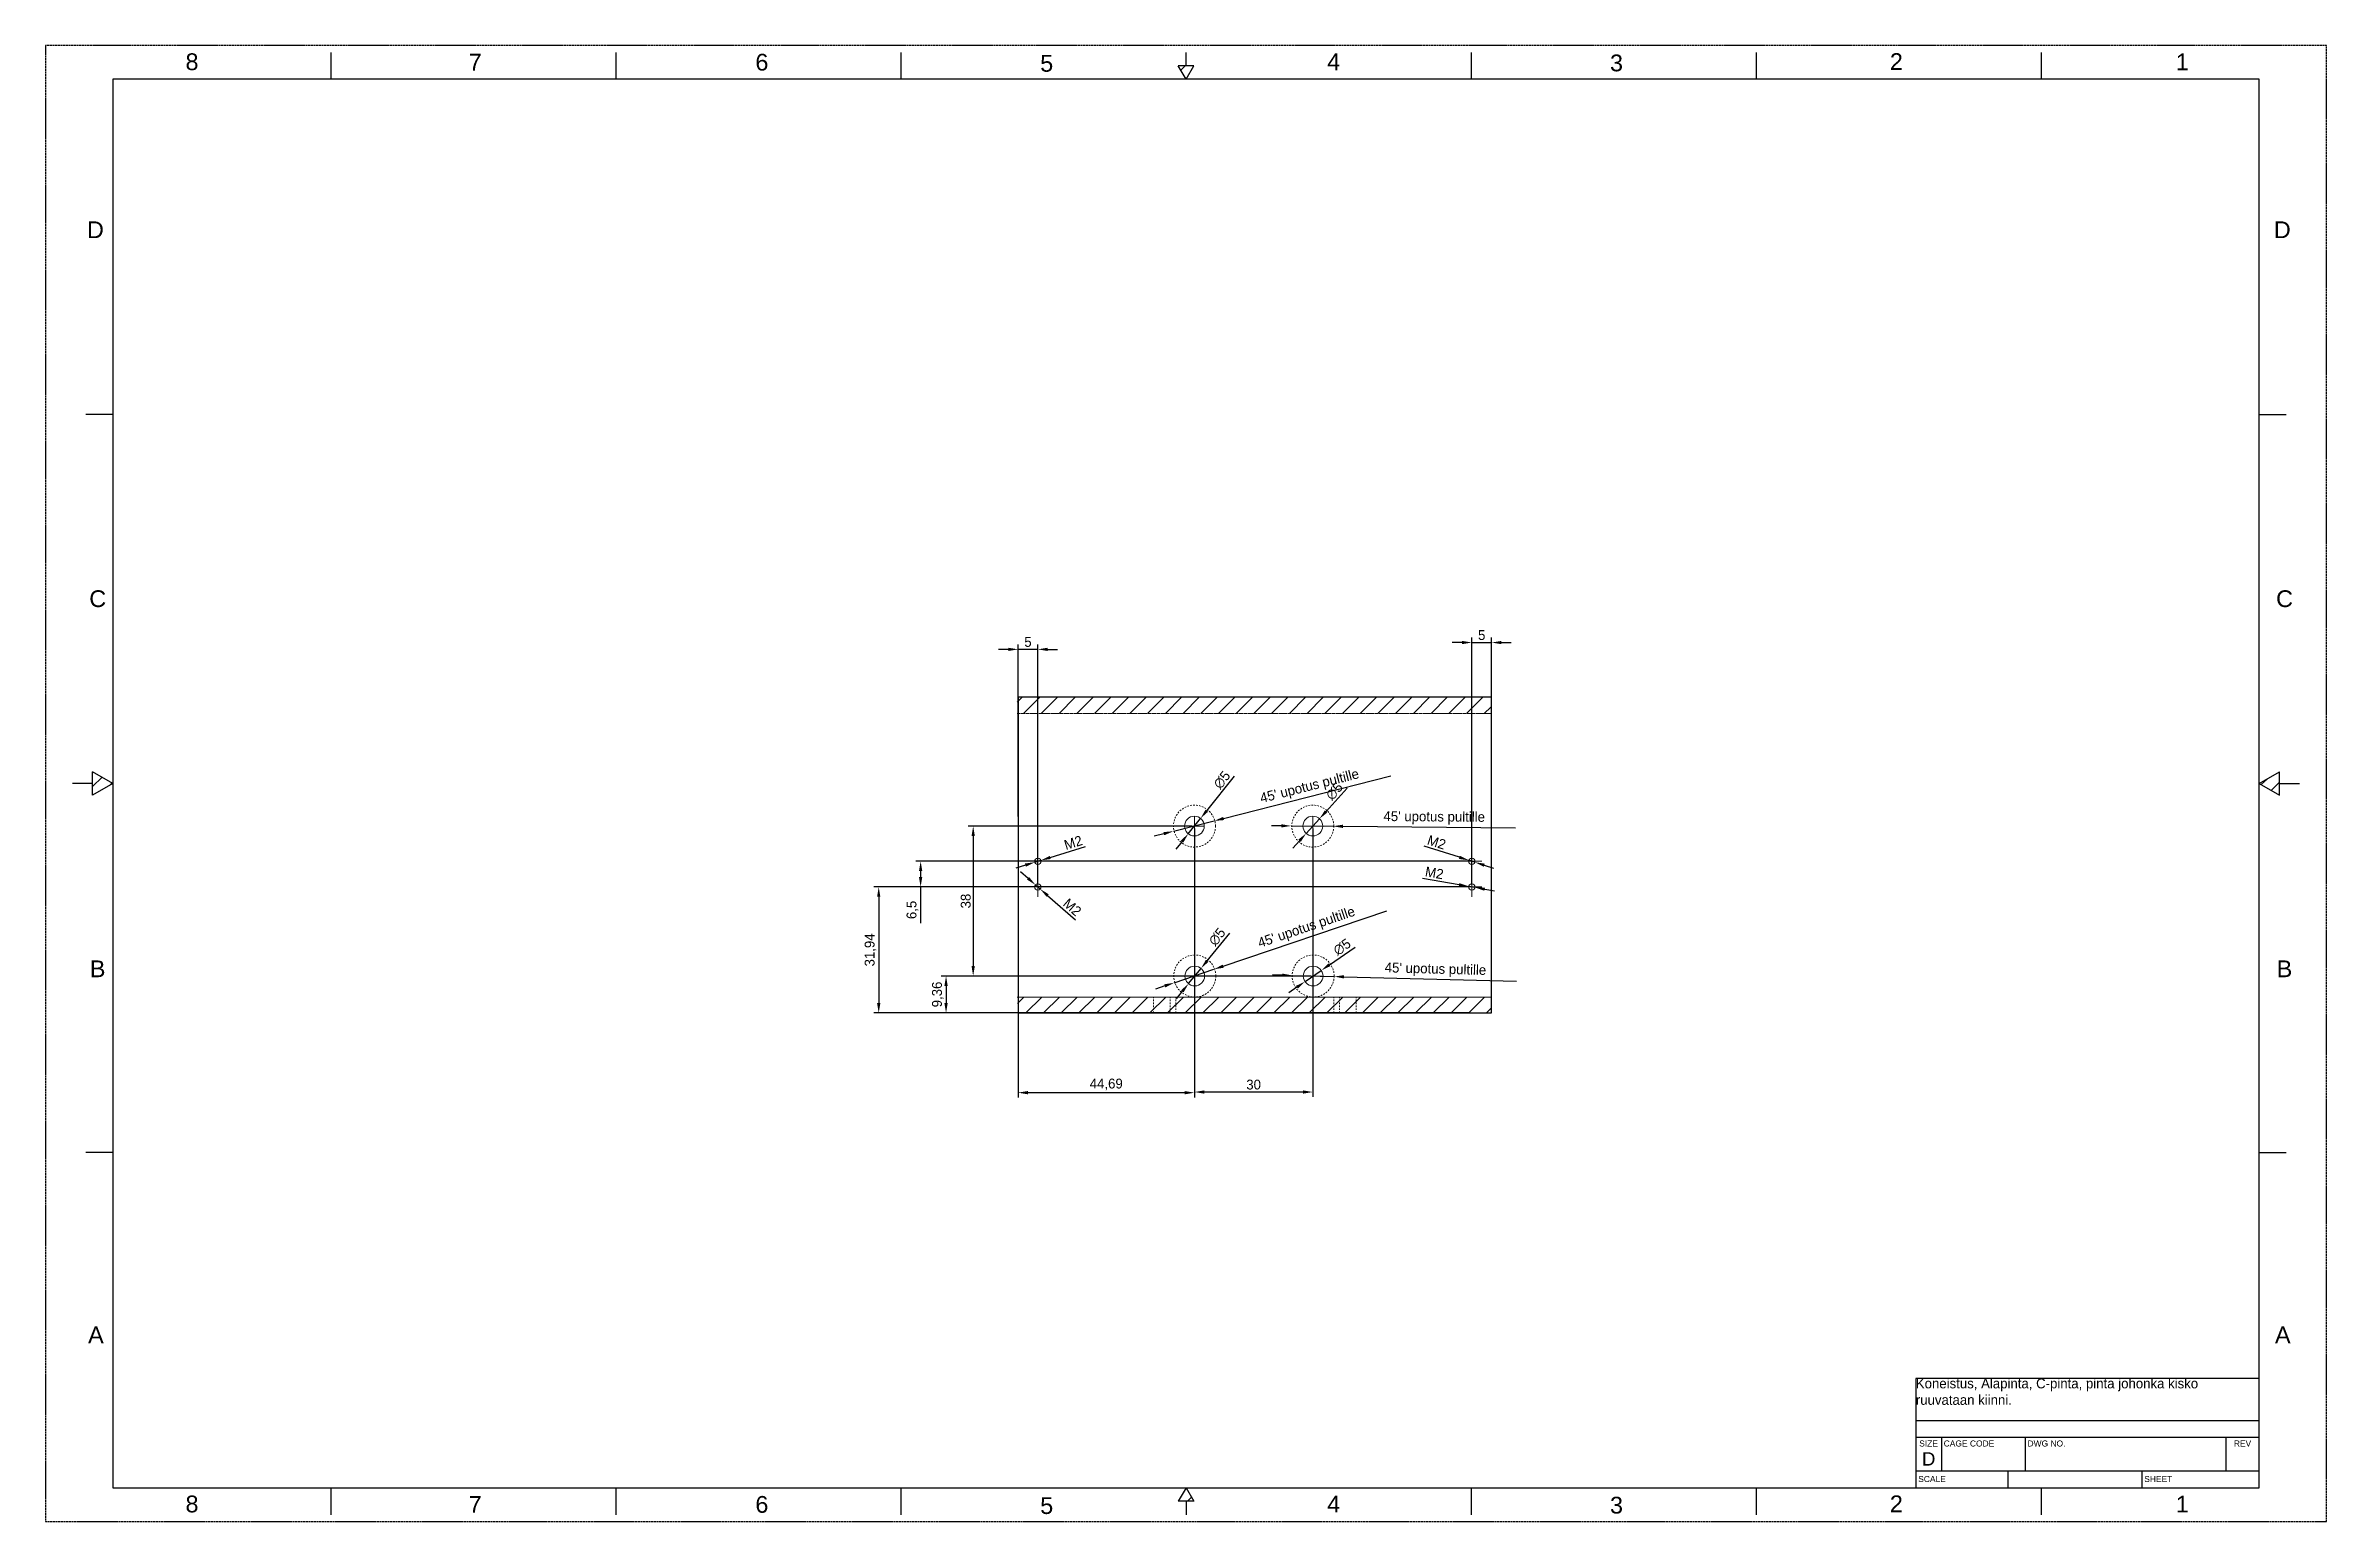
# Model space of a CAD drawing. Header units: millimetres. Extents: x -784753 to 2894, y -738 to 77802.
# Drawn here: x 2313 to 2891, y 1583 to 1957 of the extents above; entities that cross this region are included whole.
import ezdxf
from ezdxf.enums import TextEntityAlignment as Align

# ---------------------------------------------------------------- set-up
doc = ezdxf.new("R2010")
doc.units = ezdxf.units.MM
for name, pattern in [('CHAIN', [0.7087, 0.4724, -0.0591, 0.1181, -0.0591]), ('HIDDEN2', [0.1875, 0.125, -0.0625]), ('phl_center', [0.75, 0.4, -0.35])]:
    doc.linetypes.add(name, pattern=pattern)
doc.layers.add('DEFAULT', color=7, linetype='Continuous')
doc.layers.add('projection', color=7, linetype='Continuous')
doc.layers.add('Dimension (ANSI)', color=51, linetype='Continuous', lineweight=9)
doc.layers.add('Hatch (ANSI)', color=9, linetype='Continuous', lineweight=9)
doc.styles.add('ARIAL_TTF', font='arial.ttf')
doc.dimstyles.new('ISO-25', dxfattribs={"dimtxt": 2.5, "dimasz": 2.5, "dimexe": 1.25, "dimexo": 0.625, "dimtad": 1, "dimtxsty": 'Standard', "dimcen": 2.5, "dimadec": 0, "dimazin": 0, "dimtfac": 1, "dimtmove": 0, "dimatfit": 3, "dimfxl": 0, "dimarcsym": 0})

msp = doc.modelspace()

# ---------------------------------------------------------------- texts
at = {"lineweight": 0, "insert": (2786.571, 1619.055), "char_height": 2.5, "width": 87.0499, "attachment_point": 1}
msp.add_mtext('Koneistus, Alapinta, C-pinta, pinta johonka kisko ruuvataan kiinni.', dxfattribs=at)

# ---------------------------------------------------------------- blocks, each defined once
blk = doc.blocks.new('ALUMIINIPUTKI-80X80-BOTTOMS')
at = {"layer": 'Hatch (ANSI)', "lineweight": 0}
h = blk.add_hatch(dxfattribs=at)
h.set_pattern_fill('ANSI31', color=256, style=0)
h.set_pattern_definition([(45, (83.8435, -284.888), (-2.245064, 2.245064), [])])
h.paths.add_polyline_path([(1312.97, -28.4), (1312.97, -32.52), (1432.97, -32.52), (1432.97, -28.4)])
h = blk.add_hatch(dxfattribs=at)
h.set_pattern_fill('ANSI31', color=256, style=0)
h.set_pattern_definition([(45, (83.9536, -284.888), (-2.245064, 2.245064), [])])
h.paths.add_polyline_path([(1433.08, -104.38), (1313.08, -104.38), (1313.08, -108.4), (1433.08, -108.4)])
for p, q in [((1433.19, -28.4), (1313.19, -28.4)), ((1313.19, -28.4), (1313.19, -108.4)), ((1433.19, -108.4), (1433.19, -28.4)), ((1313.19, -108.4), (1433.19, -108.4))]:
    blk.add_line(p, q)
at = {"color": 0, "lineweight": 0}
for p, q in [((1355.39, -61.04), (1360.39, -61.04)), ((1357.89, -58.54), (1357.89, -63.54)), ((1385.39, -61.04), (1390.39, -61.04)), ((1387.89, -58.54), (1387.89, -63.54)), ((1318.19, -67.46), (1318.19, -72.46)), ((1428.19, -67.46), (1428.19, -72.46)), ((1315.69, -69.96), (1320.69, -69.96)), ((1318.19, -73.96), (1318.19, -78.96)), ((1425.69, -69.96), (1430.69, -69.96)), ((1428.19, -73.96), (1428.19, -78.96)), ((1315.69, -76.46), (1320.69, -76.46)), ((1425.69, -76.46), (1430.69, -76.46)), ((1357.97, -96.54), (1357.97, -101.54)), ((1387.97, -96.54), (1387.97, -101.54)), ((1355.47, -99.04), (1360.47, -99.04)), ((1385.47, -99.04), (1390.47, -99.04))]:
    blk.add_line(p, q, dxfattribs=at)
at = {"lineweight": 0}
for p, q in [((1349.62, -108.4), (1347.12, -108.4)), ((1349.62, -108.4), (1352.12, -108.4)), ((1373.19, -108.4), (1353.19, -108.4)), ((1373.19, -108.4), (1393.19, -108.4)), ((1396.76, -108.4), (1394.26, -108.4)), ((1396.76, -108.4), (1399.26, -108.4)), ((1428.19, -104.38), (1427.19, -104.38)), ((1428.19, -104.38), (1429.19, -104.38))]:
    blk.add_line(p, q, dxfattribs=at)
at = {"linetype": 'phl_center', "lineweight": 0}
for p, q in [((1347.52, -108.4), (1347.52, -104.38)), ((1351.72, -108.4), (1351.72, -104.38)), ((1353.19, -108.4), (1353.19, -104.38)), ((1393.19, -108.4), (1393.19, -104.38)), ((1394.66, -108.4), (1394.66, -104.38)), ((1398.86, -108.4), (1398.86, -104.38))]:
    blk.add_line(p, q, dxfattribs=at)
for centre in [(1357.89, -61.04), (1387.89, -61.04), (1357.97, -99.04), (1387.97, -99.04)]:
    blk.add_circle(centre, 5.32, dxfattribs=at)
at = {"lineweight": 0}
for centre, radius in [((1357.89, -61.04), 2.5), ((1387.89, -61.04), 2.5), ((1318.19, -69.96), 0.8), ((1428.19, -69.96), 0.8), ((1318.19, -76.46), 0.8), ((1428.19, -76.46), 0.8), ((1357.97, -99.04), 2.5), ((1387.97, -99.04), 2.5)]:
    blk.add_circle(centre, radius, dxfattribs=at)
at = {"layer": 'Hatch (ANSI)', "linetype": 'CHAIN', "lineweight": 0}
blk.add_line((1312.97, -32.52), (1432.97, -32.52), dxfattribs=at)
at = {"layer": 'Hatch (ANSI)', "lineweight": 0}
blk.add_line((1312.97, -104.38), (1432.97, -104.38), dxfattribs=at)
blk = doc.blocks.new('*D333')
at = {"layer": 'Defpoints', "color": 0, "lineweight": -3}
for p in [(2633.82, 1721.07), (2540.78, 1711.7), (2569.52, 1711.7)]:
    blk.add_point(p, dxfattribs=at)
at = {"layer": 'Dimension (ANSI)', "color": 0, "lineweight": -2}
for p, q in [((2633.19, 1721.07), (2539.53, 1721.07)), ((2540.78, 1718.57), (2540.78, 1714.2)), ((2568.9, 1711.7), (2539.53, 1711.7))]:
    blk.add_line(p, q, dxfattribs=at)
for points in [[(2540.36, 1718.57), (2541.2, 1718.57), (2540.78, 1721.07)], [(2541.2, 1714.2), (2540.36, 1714.2), (2540.78, 1711.7)]]:
    blk.add_solid(points, dxfattribs=at)
at = {"layer": 'Dimension (ANSI)', "color": 0, "lineweight": -2, "insert": (2538.7, 1716.39), "char_height": 2.5, "attachment_point": 5, "rotation": 90}
blk.add_mtext('9,36', dxfattribs=at)
blk = doc.blocks.new('*D334')
at = {"layer": 'Defpoints', "color": 0, "lineweight": -3}
for p in [(2603.73, 1759.07), (2559.04, 1724), (2559.04, 1691.5)]:
    blk.add_point(p, dxfattribs=at)
at = {"layer": 'Dimension (ANSI)', "color": 0, "lineweight": -2}
for p, q in [((2603.73, 1758.44), (2603.73, 1690.25)), ((2559.04, 1723.38), (2559.04, 1690.25)), ((2601.23, 1691.5), (2561.54, 1691.5))]:
    blk.add_line(p, q, dxfattribs=at)
for points in [[(2561.54, 1691.08), (2561.54, 1691.92), (2559.04, 1691.5)], [(2601.23, 1691.92), (2601.23, 1691.08), (2603.73, 1691.5)]]:
    blk.add_solid(points, dxfattribs=at)
at = {"layer": 'Dimension (ANSI)', "color": 0, "lineweight": -2, "insert": (2581.38, 1693.58), "char_height": 2.5, "attachment_point": 5}
blk.add_mtext('44,69', dxfattribs=at)
blk = doc.blocks.new('*D335')
at = {"layer": 'Defpoints', "color": 0, "lineweight": -3}
for p in [(2603.73, 1759.07), (2633.73, 1759.07), (2603.73, 1691.66)]:
    blk.add_point(p, dxfattribs=at)
at = {"layer": 'Dimension (ANSI)', "color": 0, "lineweight": -2}
for p, q in [((2603.73, 1758.44), (2603.73, 1690.41)), ((2633.73, 1758.44), (2633.73, 1690.41)), ((2631.23, 1691.66), (2606.23, 1691.66))]:
    blk.add_line(p, q, dxfattribs=at)
for points in [[(2606.23, 1691.25), (2606.23, 1692.08), (2603.73, 1691.66)], [(2631.23, 1692.08), (2631.23, 1691.25), (2633.73, 1691.66)]]:
    blk.add_solid(points, dxfattribs=at)
at = {"layer": 'Dimension (ANSI)', "color": 0, "lineweight": -2, "insert": (2618.73, 1693.54), "char_height": 2.5, "attachment_point": 5}
blk.add_mtext('30', dxfattribs=at)
blk = doc.blocks.new('*D336')
at = {"layer": 'Defpoints', "color": 0, "lineweight": -3}
for p in [(2559.04, 1803.86), (2559.04, 1760.88), (2564.04, 1743.65)]:
    blk.add_point(p, dxfattribs=at)
at = {"layer": 'Dimension (ANSI)', "color": 0, "lineweight": -2}
for p, q in [((2556.54, 1803.86), (2554.04, 1803.86)), ((2559.04, 1761.5), (2559.04, 1805.11)), ((2564.04, 1803.86), (2559.04, 1803.86)), ((2564.04, 1744.27), (2564.04, 1805.11)), ((2566.54, 1803.86), (2569.04, 1803.86))]:
    blk.add_line(p, q, dxfattribs=at)
for points in [[(2556.54, 1804.27), (2556.54, 1803.44), (2559.04, 1803.86)], [(2566.54, 1803.44), (2566.54, 1804.27), (2564.04, 1803.86)]]:
    blk.add_solid(points, dxfattribs=at)
at = {"layer": 'Dimension (ANSI)', "color": 0, "lineweight": -2, "insert": (2561.54, 1805.73), "char_height": 2.5, "attachment_point": 5}
blk.add_mtext('5', dxfattribs=at)
blk = doc.blocks.new('*D337')
at = {"layer": 'Defpoints', "color": 0, "lineweight": -3}
for p in [(2679.04, 1805.59), (2679.04, 1783.01), (2674.04, 1743.65)]:
    blk.add_point(p, dxfattribs=at)
at = {"layer": 'Dimension (ANSI)', "color": 0, "lineweight": -2}
for p, q in [((2671.54, 1805.59), (2669.04, 1805.59)), ((2674.04, 1744.27), (2674.04, 1806.84)), ((2674.04, 1805.59), (2679.04, 1805.59)), ((2679.04, 1783.64), (2679.04, 1806.84)), ((2681.54, 1805.59), (2684.04, 1805.59))]:
    blk.add_line(p, q, dxfattribs=at)
for points in [[(2671.54, 1806), (2671.54, 1805.17), (2674.04, 1805.59)], [(2681.54, 1805.17), (2681.54, 1806), (2679.04, 1805.59)]]:
    blk.add_solid(points, dxfattribs=at)
at = {"layer": 'Dimension (ANSI)', "color": 0, "lineweight": -2, "insert": (2676.54, 1807.46), "char_height": 2.5, "attachment_point": 5}
blk.add_mtext('5', dxfattribs=at)
blk = doc.blocks.new('*D338')
at = {"layer": 'Defpoints', "color": 0, "lineweight": -3}
for p in [(2674.04, 1743.65), (2523.71, 1711.7), (2674.04, 1711.7)]:
    blk.add_point(p, dxfattribs=at)
at = {"layer": 'Dimension (ANSI)', "color": 0, "lineweight": -2}
for p, q in [((2673.41, 1743.65), (2522.46, 1743.65)), ((2523.71, 1741.15), (2523.71, 1714.2)), ((2673.41, 1711.7), (2522.46, 1711.7))]:
    blk.add_line(p, q, dxfattribs=at)
for points in [[(2523.29, 1741.15), (2524.13, 1741.15), (2523.71, 1743.65)], [(2524.13, 1714.2), (2523.29, 1714.2), (2523.71, 1711.7)]]:
    blk.add_solid(points, dxfattribs=at)
at = {"layer": 'Dimension (ANSI)', "color": 0, "lineweight": -2, "insert": (2521.63, 1727.68), "char_height": 2.5, "attachment_point": 5, "rotation": 90}
blk.add_mtext('31,94', dxfattribs=at)
blk = doc.blocks.new('*D339')
at = {"layer": 'Defpoints', "color": 0, "lineweight": -3}
for p in [(2674.04, 1750.15), (2534.33, 1743.65), (2667.05, 1743.65)]:
    blk.add_point(p, dxfattribs=at)
at = {"layer": 'Dimension (ANSI)', "color": 0, "lineweight": -2}
for p, q in [((2673.41, 1750.15), (2533.08, 1750.15)), ((2534.33, 1747.65), (2534.33, 1746.15)), ((2666.43, 1743.65), (2533.08, 1743.65)), ((2534.33, 1743.65), (2534.33, 1741.15)), ((2534.33, 1741.15), (2534.33, 1734.48))]:
    blk.add_line(p, q, dxfattribs=at)
for points in [[(2533.91, 1747.65), (2534.75, 1747.65), (2534.33, 1750.15)], [(2534.75, 1746.15), (2533.91, 1746.15), (2534.33, 1743.65)]]:
    blk.add_solid(points, dxfattribs=at)
at = {"layer": 'Dimension (ANSI)', "color": 0, "lineweight": -2, "insert": (2532.25, 1737.82), "char_height": 2.5, "attachment_point": 5, "rotation": 90}
blk.add_mtext('6,5', dxfattribs=at)
blk = doc.blocks.new('*D340')
at = {"layer": 'Defpoints', "color": 0, "lineweight": -3}
for p in [(2603.73, 1759.07), (2547.65, 1721.07), (2603.73, 1721.07)]:
    blk.add_point(p, dxfattribs=at)
at = {"layer": 'Dimension (ANSI)', "color": 0, "lineweight": -2}
for p, q in [((2603.11, 1759.07), (2546.4, 1759.07)), ((2547.65, 1756.57), (2547.65, 1723.57)), ((2603.11, 1721.07), (2546.4, 1721.07))]:
    blk.add_line(p, q, dxfattribs=at)
for points in [[(2547.24, 1756.57), (2548.07, 1756.57), (2547.65, 1759.07)], [(2548.07, 1723.57), (2547.24, 1723.57), (2547.65, 1721.07)]]:
    blk.add_solid(points, dxfattribs=at)
at = {"layer": 'Dimension (ANSI)', "color": 0, "lineweight": -2, "insert": (2545.78, 1740.07), "char_height": 2.5, "attachment_point": 5, "rotation": 90}
blk.add_mtext('38', dxfattribs=at)
blk = doc.blocks.new('*D341')
at = {"layer": 'Defpoints', "color": 0, "lineweight": -3}
for p in [(2605.29, 1761.02), (2602.17, 1757.12)]:
    blk.add_point(p, dxfattribs=at)
at = {"layer": 'Dimension (ANSI)', "color": 0, "lineweight": -2}
for p, q in [((2606.86, 1762.97), (2613.86, 1771.72)), ((2602.17, 1757.12), (2605.29, 1761.02)), ((2600.61, 1755.17), (2599.04, 1753.22))]:
    blk.add_line(p, q, dxfattribs=at)
for points in [[(2607.18, 1762.71), (2606.53, 1763.23), (2605.29, 1761.02)], [(2600.28, 1755.43), (2600.93, 1754.91), (2602.17, 1757.12)]]:
    blk.add_solid(points, dxfattribs=at)
at = {"layer": 'Dimension (ANSI)', "color": 0, "lineweight": -2, "insert": (2610.71, 1770.77), "char_height": 2.5, "attachment_point": 5, "rotation": 51.3013}
blk.add_mtext('∅5', dxfattribs=at)
blk = doc.blocks.new('*D342')
at = {"layer": 'Defpoints', "color": 0, "lineweight": -3}
for p in [(2635.41, 1760.92), (2632.05, 1757.22)]:
    blk.add_point(p, dxfattribs=at)
at = {"layer": 'Dimension (ANSI)', "color": 0, "lineweight": -2}
for p, q in [((2637.09, 1762.77), (2642.41, 1768.64)), ((2632.05, 1757.22), (2635.41, 1760.92)), ((2630.37, 1755.36), (2628.69, 1753.51))]:
    blk.add_line(p, q, dxfattribs=at)
for points in [[(2637.4, 1762.49), (2636.78, 1763.05), (2635.41, 1760.92)], [(2630.06, 1755.64), (2630.68, 1755.08), (2632.05, 1757.22)]]:
    blk.add_solid(points, dxfattribs=at)
at = {"layer": 'Dimension (ANSI)', "color": 0, "lineweight": -2, "insert": (2639.2, 1767.89), "char_height": 2.5, "attachment_point": 5, "rotation": 47.8082}
blk.add_mtext('∅5', dxfattribs=at)
blk = doc.blocks.new('*D343')
at = {"layer": 'Defpoints', "color": 0, "lineweight": -3}
for p in [(2605.4, 1723.01), (2602.24, 1719.13)]:
    blk.add_point(p, dxfattribs=at)
at = {"layer": 'Dimension (ANSI)', "color": 0, "lineweight": -2}
for p, q in [((2606.98, 1724.94), (2612.66, 1731.9)), ((2602.24, 1719.13), (2605.4, 1723.01)), ((2600.66, 1717.19), (2599.08, 1715.26))]:
    blk.add_line(p, q, dxfattribs=at)
for points in [[(2607.3, 1724.68), (2606.65, 1725.21), (2605.4, 1723.01)], [(2600.33, 1717.46), (2600.98, 1716.93), (2602.24, 1719.13)]]:
    blk.add_solid(points, dxfattribs=at)
at = {"layer": 'Dimension (ANSI)', "color": 0, "lineweight": -2, "insert": (2609.49, 1730.99), "char_height": 2.5, "attachment_point": 5, "rotation": 50.79139}
blk.add_mtext('∅5', dxfattribs=at)
blk = doc.blocks.new('*D344')
at = {"layer": 'Defpoints', "color": 0, "lineweight": -3}
for p in [(2631.76, 1719.65), (2635.87, 1722.49)]:
    blk.add_point(p, dxfattribs=at)
at = {"layer": 'Dimension (ANSI)', "color": 0, "lineweight": -2}
for p, q in [((2637.93, 1723.91), (2644.45, 1728.4)), ((2629.7, 1718.23), (2627.64, 1716.81)), ((2631.76, 1719.65), (2635.87, 1722.49))]:
    blk.add_line(p, q, dxfattribs=at)
for points in [[(2638.17, 1723.57), (2637.7, 1724.25), (2635.87, 1722.49)], [(2629.46, 1718.57), (2629.94, 1717.89), (2631.76, 1719.65)]]:
    blk.add_solid(points, dxfattribs=at)
at = {"layer": 'Dimension (ANSI)', "color": 0, "lineweight": -2, "insert": (2641.15, 1728.41), "char_height": 2.5, "attachment_point": 5, "rotation": 34.6017}
blk.add_mtext('∅5', dxfattribs=at)
blk = doc.blocks.new('*D345')
at = {"layer": 'Defpoints', "color": 0, "lineweight": -3}
for p in [(2628.23, 1759.11), (2638.86, 1759.03)]:
    blk.add_point(p, dxfattribs=at)
at = {"layer": 'Dimension (ANSI)', "color": 0, "lineweight": -2}
for p, q in [((2625.73, 1759.13), (2623.23, 1759.15)), ((2628.23, 1759.11), (2638.86, 1759.03)), ((2641.36, 1759.01), (2685.11, 1758.66))]:
    blk.add_line(p, q, dxfattribs=at)
for points in [[(2625.73, 1759.55), (2625.73, 1758.71), (2628.23, 1759.11)], [(2641.36, 1758.59), (2641.37, 1759.42), (2638.86, 1759.03)]]:
    blk.add_solid(points, dxfattribs=at)
at = {"layer": 'Dimension (ANSI)', "color": 0, "lineweight": -2, "insert": (2664.5, 1761.12), "char_height": 2.5, "attachment_point": 5, "rotation": 359.54877}
blk.add_mtext("45' upotus pultille", dxfattribs=at)
blk = doc.blocks.new('*D346')
at = {"layer": 'Defpoints', "color": 0, "lineweight": -3}
for p in [(2598.39, 1757.76), (2608.7, 1760.38)]:
    blk.add_point(p, dxfattribs=at)
at = {"layer": 'Dimension (ANSI)', "color": 0, "lineweight": -2}
for p, q in [((2611.12, 1761), (2653.52, 1771.8)), ((2598.39, 1757.76), (2608.7, 1760.38)), ((2595.97, 1757.14), (2593.55, 1756.52))]:
    blk.add_line(p, q, dxfattribs=at)
for points in [[(2595.87, 1757.54), (2596.07, 1756.74), (2598.39, 1757.76)], [(2611.22, 1760.59), (2611.02, 1761.4), (2608.7, 1760.38)]]:
    blk.add_solid(points, dxfattribs=at)
at = {"layer": 'Dimension (ANSI)', "color": 0, "lineweight": -2, "insert": (2632.96, 1768.93), "char_height": 2.5, "attachment_point": 5, "rotation": 14.29062}
blk.add_mtext("45' upotus pultille", dxfattribs=at)
blk = doc.blocks.new('*D347')
at = {"layer": 'Defpoints', "color": 0, "lineweight": -3}
for p in [(2608.67, 1722.77), (2598.6, 1719.36)]:
    blk.add_point(p, dxfattribs=at)
at = {"layer": 'Dimension (ANSI)', "color": 0, "lineweight": -2}
for p, q in [((2611.04, 1723.58), (2652.48, 1737.6)), ((2598.6, 1719.36), (2608.67, 1722.77)), ((2596.23, 1718.56), (2593.86, 1717.76))]:
    blk.add_line(p, q, dxfattribs=at)
for points in [[(2611.17, 1723.18), (2610.9, 1723.97), (2608.67, 1722.77)], [(2596.09, 1718.96), (2596.36, 1718.17), (2598.6, 1719.36)]]:
    blk.add_solid(points, dxfattribs=at)
at = {"layer": 'Dimension (ANSI)', "color": 0, "lineweight": -2, "insert": (2632.2, 1733.16), "char_height": 2.5, "attachment_point": 5, "rotation": 18.70175}
blk.add_mtext("45' upotus pultille", dxfattribs=at)
blk = doc.blocks.new('*D348')
at = {"layer": 'Defpoints', "color": 0, "lineweight": -3}
for p in [(2628.5, 1721.21), (2639.13, 1720.93)]:
    blk.add_point(p, dxfattribs=at)
at = {"layer": 'Dimension (ANSI)', "color": 0, "lineweight": -2}
for p, q in [((2626, 1721.27), (2623.5, 1721.34)), ((2628.5, 1721.21), (2639.13, 1720.93)), ((2641.63, 1720.86), (2685.37, 1719.72))]:
    blk.add_line(p, q, dxfattribs=at)
for points in [[(2626.01, 1721.69), (2625.99, 1720.86), (2628.5, 1721.21)], [(2641.62, 1720.45), (2641.64, 1721.28), (2639.13, 1720.93)]]:
    blk.add_solid(points, dxfattribs=at)
at = {"layer": 'Dimension (ANSI)', "color": 0, "lineweight": -2, "insert": (2664.81, 1722.55), "char_height": 2.5, "attachment_point": 5, "rotation": 358.49796}
blk.add_mtext("45' upotus pultille", dxfattribs=at)
blk = doc.blocks.new('*X387')
at = {"layer": 'DEFAULT', "color": 7, "linetype": 'Continuous'}
blk.add_line((17.025, 0.3), (17.082, 0.359), dxfattribs=at)
blk = doc.blocks.new('*X388')
at = {"layer": 'DEFAULT', "color": 7, "linetype": 'Continuous'}
for p, q in [((33.115, 11.066), (33.028, 10.984)), ((33.179, 10.897), (33.299, 11.019))]:
    blk.add_line(p, q, dxfattribs=at)
blk = doc.blocks.new('*X389')
at = {"layer": 'DEFAULT', "color": 7, "linetype": 'Continuous'}
for p, q in [((0.841, 11.092), (0.7, 10.955)), ((0.961, 10.979), (0.989, 11.006))]:
    blk.add_line(p, q, dxfattribs=at)
blk = doc.blocks.new('*X390')
at = {"layer": 'DEFAULT', "color": 7, "linetype": 'Continuous'}
blk.add_line((16.989, 21.699), (16.921, 21.636), dxfattribs=at)
blk = doc.blocks.new('SHEET-D')
at = {"layer": 'DEFAULT', "color": 7, "linetype": 'HIDDEN2'}
for p, q in [((2316.04, -43.12), (2316.04, -417.16)), ((2894.11, -43.12), (2316.04, -43.12)), ((2894.11, -417.16), (2894.11, -43.12)), ((2316.04, -417.16), (2894.11, -417.16))]:
    blk.add_line(p, q, dxfattribs=at)
at = {"layer": 'DEFAULT', "color": 7, "linetype": 'Continuous'}
for p, q in [((2388.3, -44.82), (2388.3, -51.62)), ((2460.56, -44.82), (2460.56, -51.62)), ((2532.82, -44.82), (2532.82, -51.62)), ((2605.08, -48.22), (2605.08, -44.82)), ((2677.34, -44.82), (2677.34, -51.62)), ((2749.59, -44.82), (2749.59, -51.62)), ((2821.85, -44.82), (2821.85, -51.62)), ((2877.11, -51.62), (2333.05, -51.62)), ((2333.05, -51.62), (2333.05, -408.66)), ((2607.04, -48.22), (2603.11, -48.22)), ((2605.08, -51.62), (2603.11, -48.22)), ((2605.08, -51.62), (2607.04, -48.22)), ((2877.11, -408.66), (2877.11, -51.62)), ((2333.05, -136.63), (2326.25, -136.63)), ((2877.11, -136.63), (2883.91, -136.63)), ((2327.95, -230.14), (2322.84, -230.14)), ((2333.05, -230.14), (2327.95, -227.19)), ((2327.95, -233.08), (2327.95, -227.19)), ((2333.05, -230.14), (2327.95, -233.08)), ((2877.11, -230.14), (2882.21, -227.19)), ((2877.11, -230.14), (2882.21, -233.08)), ((2882.21, -233.08), (2882.21, -227.19)), ((2882.21, -230.14), (2887.31, -230.14)), ((2333.05, -323.65), (2326.25, -323.65)), ((2877.11, -323.65), (2883.91, -323.65)), ((2790.06, -380.95), (2790.06, -408.66)), ((2877.11, -380.95), (2790.06, -380.95)), ((2877.11, -391.66), (2790.06, -391.66)), ((2877.11, -395.91), (2790.06, -395.91)), ((2796.52, -395.91), (2796.52, -404.41)), ((2817.77, -395.91), (2817.77, -404.41)), ((2868.61, -395.91), (2868.61, -404.41)), ((2877.11, -404.41), (2790.06, -404.41)), ((2813.35, -404.41), (2813.35, -408.66)), ((2847.35, -404.41), (2847.35, -408.66)), ((2333.05, -408.66), (2877.11, -408.66)), ((2388.3, -408.66), (2388.3, -415.46)), ((2460.56, -408.66), (2460.56, -415.46)), ((2532.82, -408.66), (2532.82, -415.46)), ((2605.08, -408.66), (2603.11, -412.06)), ((2605.08, -408.66), (2607.04, -412.06)), ((2677.34, -408.66), (2677.34, -415.46)), ((2749.59, -408.66), (2749.59, -415.46)), ((2821.85, -408.66), (2821.85, -415.46)), ((2607.04, -412.06), (2603.11, -412.06)), ((2605.08, -412.06), (2605.08, -415.46))]:
    blk.add_line(p, q, dxfattribs=at)
at = {"color": 0, "xscale": 17.00193276708238, "yscale": 17.00193276708238, "zscale": 17.00193276708238}
for name in ['*X390', '*X389', '*X388', '*X387']:
    blk.add_blockref(name, (2316.04, -417.16), dxfattribs=at).dxf.unprotected_set("ltscale", 0)
at = {"layer": 'DEFAULT', "color": 7, "linetype": 'Continuous', "style": 'ARIAL_TTF'}
for s, height, p in [('8', 4.25, (2351.5, -45.08)), ('7', 4.25, (2423.27, -45.19)), ('6', 4.25, (2495.93, -45.19)), ('5', 4.25, (2568.12, -45.49)), ('4', 4.25, (2640.85, -45.1)), ('3', 4.25, (2712.54, -45.38)), ('2', 4.25, (2783.47, -45.04)), ('1', 4.25, (2855.94, -45.11)), ('D', 4.25, (2326.52, -87.66)), ('D', 4.25, (2880.79, -87.66)), ('C', 4.25, (2327.1, -181.17)), ('C', 4.25, (2881.36, -181.17)), ('B', 4.25, (2327.25, -274.98)), ('B', 4.25, (2881.52, -274.98)), ('A', 4.25, (2326.81, -367.76)), ('A', 4.25, (2881.08, -367.76)), ('SIZE', 1.53, (2790.91, -396.65)), (' CAGE CODE', 1.53, (2796.52, -396.65)), (' DWG NO.', 1.53, (2817.77, -396.65)), ('REV', 1.53, (2870.66, -396.65)), ('D', 3.4, (2791.59, -399.62)), (' SCALE', 1.53, (2790.06, -405.66)), (' SHEET', 1.53, (2847.35, -405.66)), ('8', 4.25, (2351.5, -410.62)), ('7', 4.25, (2423.27, -410.73)), ('6', 4.25, (2495.93, -410.73)), ('5', 4.25, (2568.12, -411.03)), ('4', 4.25, (2640.85, -410.65)), ('3', 4.25, (2712.54, -410.92)), ('2', 4.25, (2783.47, -410.58)), ('1', 4.25, (2855.94, -410.65))]:
    blk.add_text(s, height=height, dxfattribs=at).set_placement(p, align=Align.TOP_LEFT)
blk = doc.blocks.new('*D407')
at = {"layer": 'Defpoints', "color": 0, "lineweight": -3}
for p in [(2563.27, 1749.91), (2564.8, 1750.39)]:
    blk.add_point(p, dxfattribs=at)
at = {"layer": 'Dimension (ANSI)', "color": 0, "lineweight": -2}
for p, q in [((2567.19, 1751.12), (2576.15, 1753.88)), ((2560.88, 1749.18), (2558.49, 1748.44)), ((2563.27, 1749.91), (2564.8, 1750.39))]:
    blk.add_line(p, q, dxfattribs=at)
for points in [[(2560.76, 1749.58), (2561.01, 1748.78), (2563.27, 1749.91)], [(2567.31, 1750.72), (2567.07, 1751.52), (2564.8, 1750.39)]]:
    blk.add_solid(points, dxfattribs=at)
at = {"layer": 'Dimension (ANSI)', "color": 0, "lineweight": -2, "insert": (2573.01, 1754.87), "char_height": 2.5, "attachment_point": 5, "rotation": 17.09606}
blk.add_mtext('M2', dxfattribs=at)
blk = doc.blocks.new('*D408')
at = {"layer": 'Defpoints', "color": 0, "lineweight": -3}
for p in [(2563.43, 1744.18), (2564.64, 1743.12)]:
    blk.add_point(p, dxfattribs=at)
at = {"layer": 'Dimension (ANSI)', "color": 0, "lineweight": -2}
for p, q in [((2561.55, 1745.82), (2559.67, 1747.47)), ((2563.43, 1744.18), (2564.64, 1743.12)), ((2566.52, 1741.48), (2573.58, 1735.3))]:
    blk.add_line(p, q, dxfattribs=at)
for points in [[(2561.83, 1746.14), (2561.28, 1745.51), (2563.43, 1744.18)], [(2566.25, 1741.16), (2566.79, 1741.79), (2564.64, 1743.12)]]:
    blk.add_solid(points, dxfattribs=at)
at = {"layer": 'Dimension (ANSI)', "color": 0, "lineweight": -2, "insert": (2572.77, 1738.5), "char_height": 2.5, "attachment_point": 5, "rotation": 318.81063}
blk.add_mtext('M2', dxfattribs=at)
blk = doc.blocks.new('*D409')
at = {"layer": 'Defpoints', "color": 0, "lineweight": -3}
for p in [(2673.27, 1750.39), (2674.8, 1749.91)]:
    blk.add_point(p, dxfattribs=at)
at = {"layer": 'Dimension (ANSI)', "color": 0, "lineweight": -2}
for p, q in [((2670.89, 1751.15), (2661.96, 1754)), ((2674.8, 1749.91), (2673.27, 1750.39)), ((2677.18, 1749.15), (2679.56, 1748.39))]:
    blk.add_line(p, q, dxfattribs=at)
for points in [[(2671.02, 1751.55), (2670.77, 1750.75), (2673.27, 1750.39)], [(2677.05, 1748.75), (2677.31, 1749.55), (2674.8, 1749.91)]]:
    blk.add_solid(points, dxfattribs=at)
at = {"layer": 'Dimension (ANSI)', "color": 0, "lineweight": -2, "insert": (2665.11, 1754.96), "char_height": 2.5, "attachment_point": 5, "rotation": 342.32804}
blk.add_mtext('M2', dxfattribs=at)
blk = doc.blocks.new('*D410')
at = {"layer": 'Defpoints', "color": 0, "lineweight": -3}
for p in [(2673.25, 1743.79), (2674.83, 1743.51)]:
    blk.add_point(p, dxfattribs=at)
at = {"layer": 'Dimension (ANSI)', "color": 0, "lineweight": -2}
for p, q in [((2670.79, 1744.21), (2661.55, 1745.81)), ((2674.83, 1743.51), (2673.25, 1743.79)), ((2677.29, 1743.09), (2679.75, 1742.66))]:
    blk.add_line(p, q, dxfattribs=at)
for points in [[(2670.86, 1744.62), (2670.71, 1743.8), (2673.25, 1743.79)], [(2677.22, 1742.68), (2677.36, 1743.5), (2674.83, 1743.51)]]:
    blk.add_solid(points, dxfattribs=at)
at = {"layer": 'Dimension (ANSI)', "color": 0, "lineweight": -2, "insert": (2664.54, 1747.2), "char_height": 2.5, "attachment_point": 5, "rotation": 350.1679}
blk.add_mtext('M2', dxfattribs=at)

# ---------------------------------------------------------------- dimensions: what is measured, and where the dimension line sits
at = {"layer": 'Dimension (ANSI)', "lineweight": 0}
for base, p1, p2, picture, middle in [((2559.037, 1803.857), (2564.037, 1743.65), (2559.037, 1760.875), '*D336', (2561.537, 1805.732)), ((2679.037, 1805.586), (2674.037, 1743.65), (2679.037, 1783.015), '*D337', (2676.537, 1807.461)), ((2559.037, 1691.5), (2603.731, 1759.069), (2559.037, 1724), '*D334', (2581.384, 1693.583)), ((2603.731, 1691.665), (2633.731, 1759.069), (2603.731, 1759.069), '*D335', (2618.731, 1693.54))]:
    dim = msp.add_linear_dim(base=base, p1=p1, p2=p2, dimstyle='ISO-25', dxfattribs=at)
    dim.commit()
    dim.dimension.update_dxf_attribs({"geometry": picture, "text_midpoint": middle})
for p1, p2, text, picture, middle in [((2598.394, 1757.756), (2608.698, 1760.381), "45' upotus pultille", '*D346', (2633.53, 1766.707)), ((2628.229, 1759.111), (2638.862, 1759.027), "45' upotus pultille", '*D345', (2664.486, 1758.825)), ((2563.272, 1749.915), (2564.802, 1750.385), 'M2', '*D407', (2573.563, 1753.08)), ((2674.799, 1749.907), (2673.275, 1750.393), 'M2', '*D409', (2664.541, 1753.175)), ((2563.435, 1744.177), (2564.639, 1743.123), 'M2', '*D408', (2571.537, 1737.086)), ((2674.825, 1743.513), (2673.249, 1743.786), 'M2', '*D410', (2664.217, 1745.352)), ((2598.595, 1719.364), (2608.667, 1722.774), "45' upotus pultille", '*D347', (2632.939, 1730.99)), ((2628.502, 1721.208), (2639.132, 1720.93), "45' upotus pultille", '*D348', (2664.748, 1720.258))]:
    dim = msp.add_diameter_dim_2p(p1=p1, p2=p2, text=text, dimstyle='ISO-25', dxfattribs=at)
    dim.commit()
    dim.dimension.update_dxf_attribs({"geometry": picture, "text_midpoint": middle, "dimtype": 163})
for p1, p2, picture, middle in [((2602.168, 1757.118), (2605.294, 1761.02), '*D341', (2612.169, 1769.601)), ((2632.052, 1757.217), (2635.41, 1760.921), '*D342', (2640.587, 1766.632)), ((2602.236, 1719.132), (2605.397, 1723.006), '*D343', (2610.944, 1729.805)), ((2631.759, 1719.649), (2635.875, 1722.489), '*D344', (2642.219, 1726.866))]:
    dim = msp.add_diameter_dim_2p(p1=p1, p2=p2, dimstyle='ISO-25', dxfattribs=at)
    dim.commit()
    dim.dimension.update_dxf_attribs({"geometry": picture, "text_midpoint": middle, "dimtype": 163})
for base, p1, p2, picture, middle in [((2547.655, 1721.069), (2603.731, 1759.069), (2603.731, 1721.069), '*D340', (2545.78, 1740.069)), ((2534.33, 1743.65), (2674.037, 1750.15), (2667.055, 1743.65), '*D339', (2532.246, 1737.817)), ((2523.710900725, 1711.704870992), (2674.036923483, 1743.649870992), (2674.036923483, 1711.704870992), '*D338', (2521.627567392, 1727.677370992)), ((2540.779, 1711.705), (2633.817, 1721.069), (2569.524, 1711.705), '*D333', (2538.696, 1716.387))]:
    dim = msp.add_linear_dim(base=base, p1=p1, p2=p2, angle=90, dimstyle='ISO-25', dxfattribs=at)
    dim.commit()
    dim.dimension.update_dxf_attribs({"geometry": picture, "text_midpoint": middle})

# ---------------------------------------------------------------- block references
at = {"lineweight": 0}
msp.add_blockref('ALUMIINIPUTKI-80X80-BOTTOMS', (1245.843, 1820.108), dxfattribs=at)
at = {"layer": 'projection', "lineweight": 0}
msp.add_blockref('SHEET-D', (-3.487, 2000), dxfattribs=at)

msp.set_redraw_order([(e.dxf.handle, doc.entitydb.next_handle()) for e in msp.query("TEXT MTEXT ATTDEF DIMENSION ARC_DIMENSION")])  # texts and dimensions are drawn at this point

doc.saveas('drawing.dxf')
